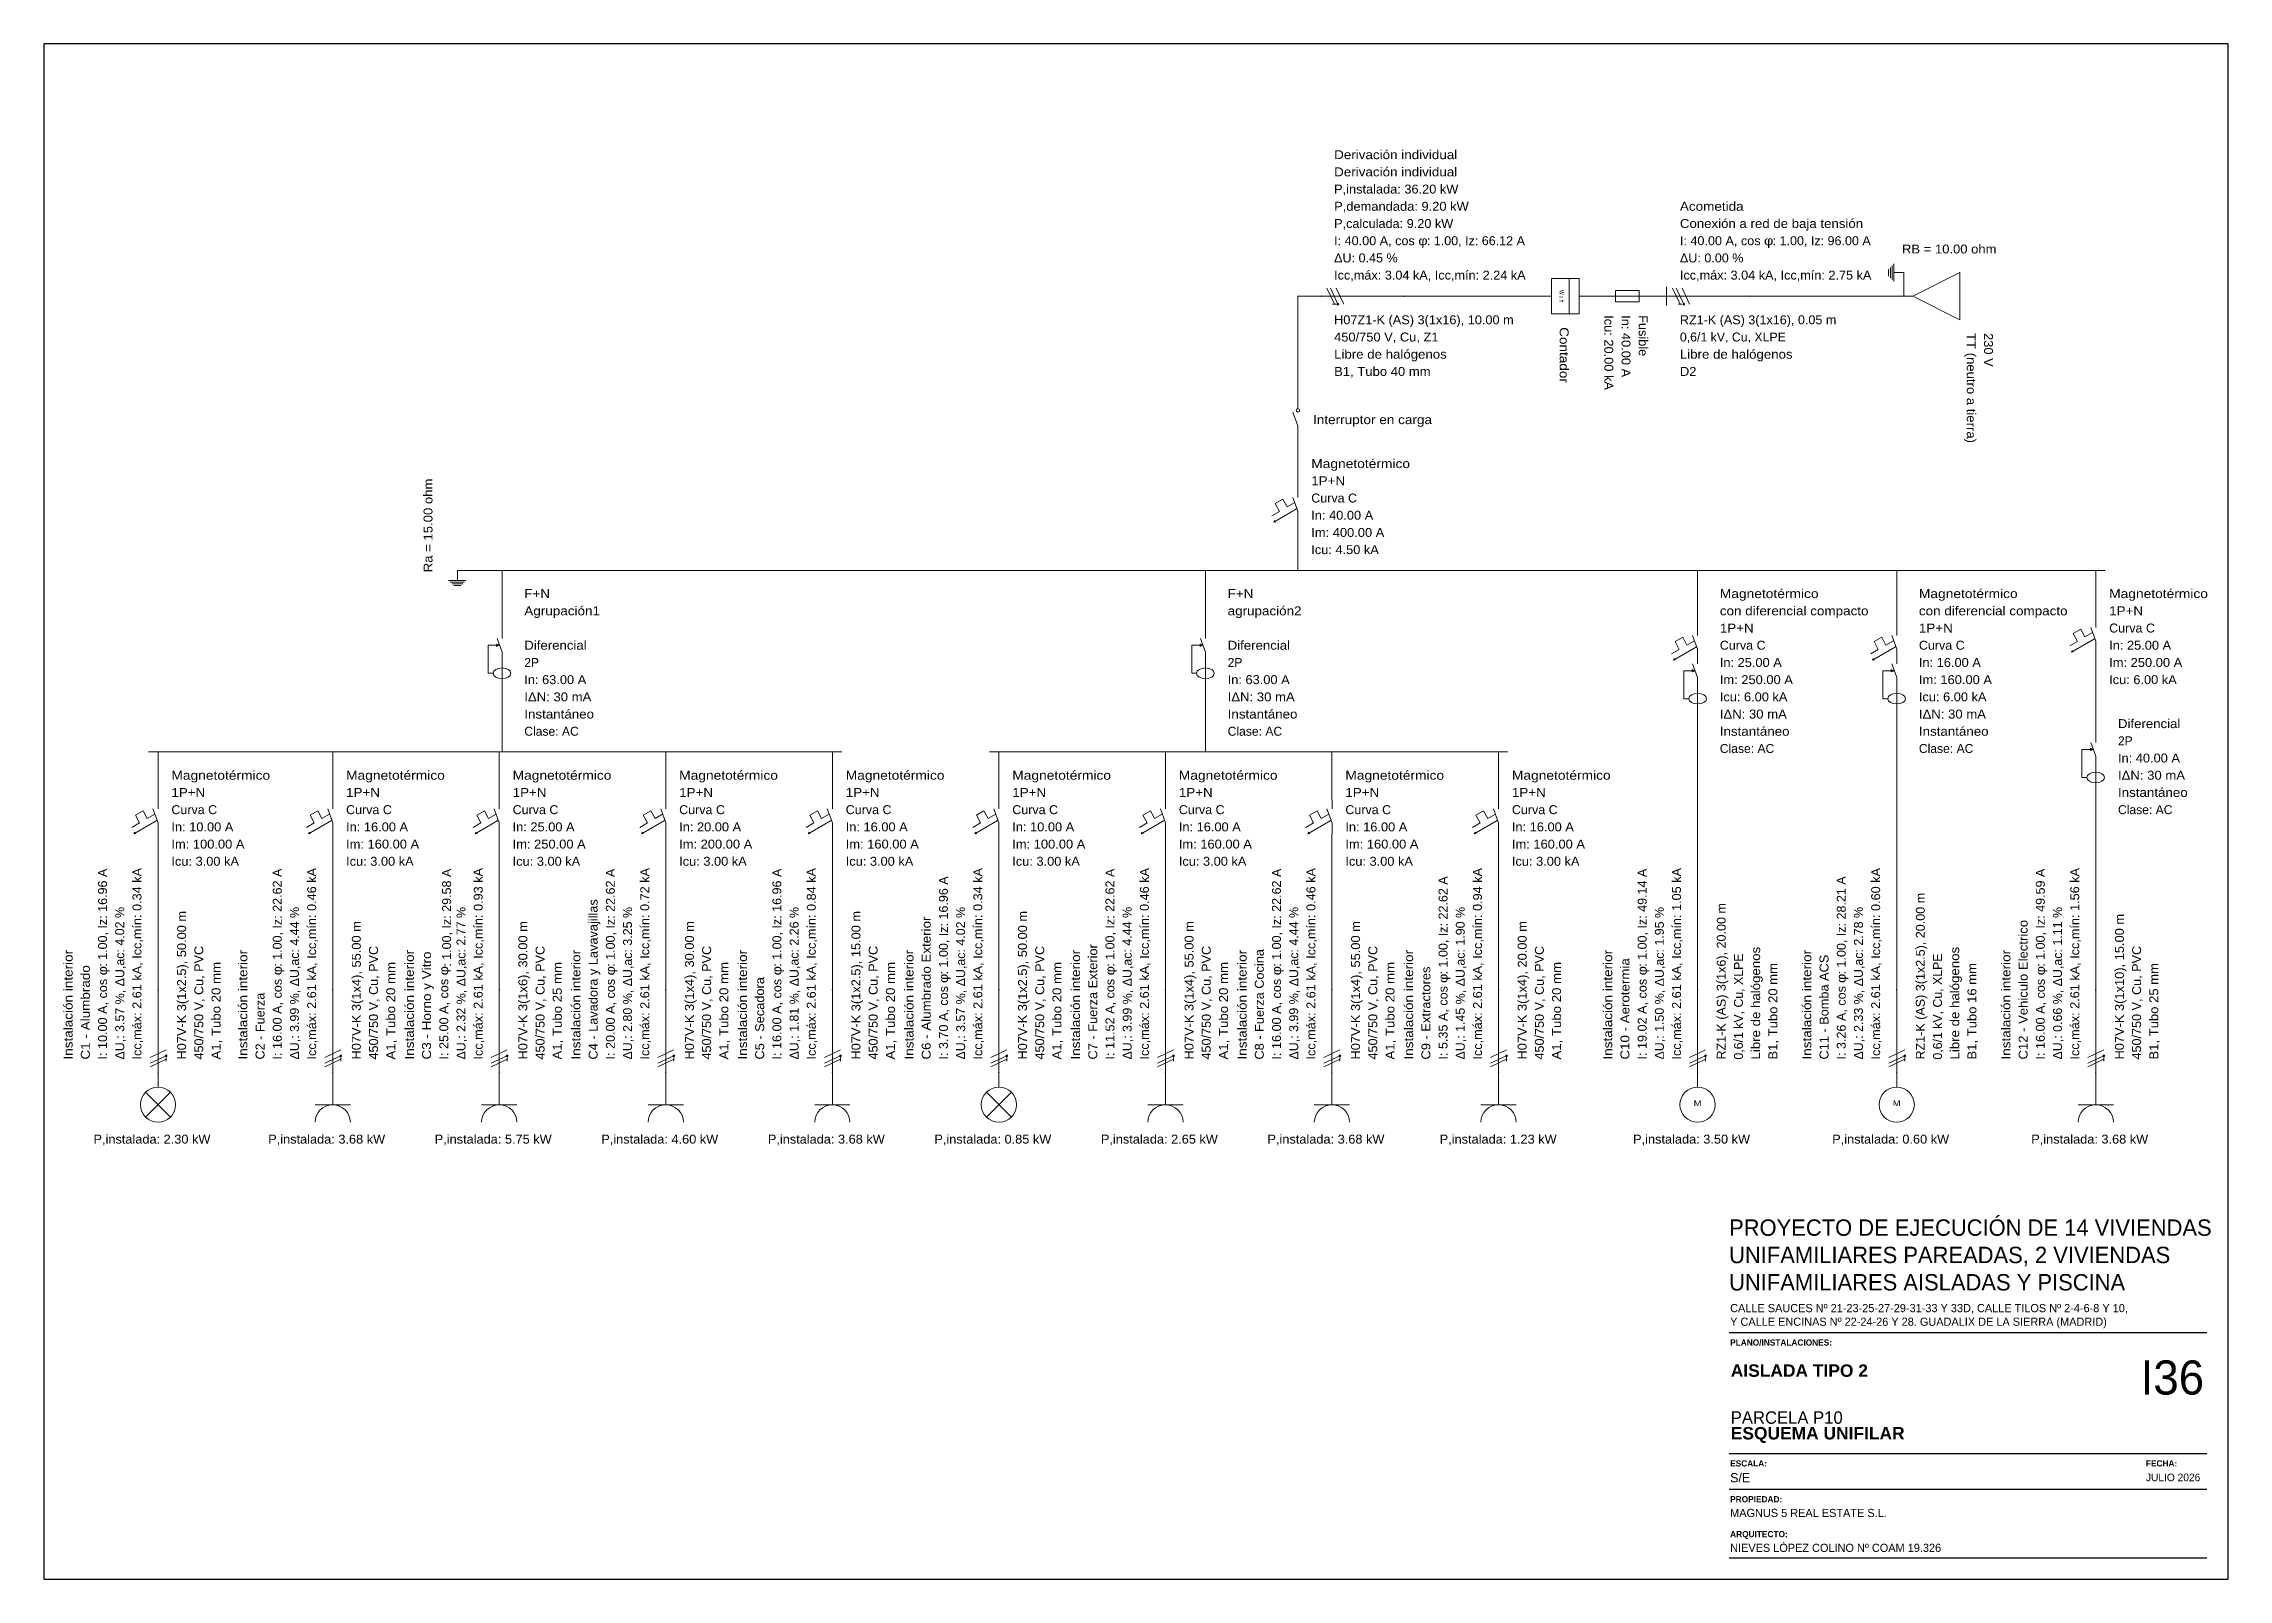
# Model space of a CAD drawing. Header units: millimetres. Extents: x 441156 to 441876, y 4514765 to 4515211.
# Drawn here: x 441397.92 to 441428.56, y 4514917.17 to 4514938.7 of the extents above; entities that cross this region are included whole.
import ezdxf
from ezdxf.enums import TextEntityAlignment as Align

# ---------------------------------------------------------------- set-up
doc = ezdxf.new("R2010")
doc.units = ezdxf.units.MM
doc.layers.add('01_cartela', color=6, linetype='Continuous', plot=False)
doc.layers.add('01_texto cartela', color=5, linetype='Continuous')
for name, color, linetype, lineweight in [('DISTRIBUCION', 7, 'Continuous', 0), ('LINEA', 7, 'Continuous', 0), ('RED_DE_TOMA_DE_TIERRA_DE_LAS_MASAS_DE_LA_INSTALACION', 7, 'Continuous', 0), ('SUMINISTRO', 7, 'Continuous', 0), ('TEXTOS', 2, 'Continuous', 30)]:
    doc.layers.add(name, color=color, linetype=linetype, lineweight=lineweight)
doc.styles.add('Century Gothic', font='', dxfattribs={"height": 2})
doc.styles.add('Century Gothic_3', font='', dxfattribs={"height": 4.5})
doc.styles.add('Century Gothic_5', font='', dxfattribs={"height": 2.5})
doc.styles.add('Century Gothic_6', font='', dxfattribs={"height": 11})
doc.styles.add('CYPETXT_romans', font='arial.ttf', dxfattribs={"height": 0.2})
doc.styles.add('NIEVES3', font='swisseb.ttf')
doc.styles.get('Century Gothic').set_extended_font_data('Century Gothic')
doc.styles.get('Century Gothic_3').set_extended_font_data('Century Gothic')
doc.styles.get('Century Gothic_5').set_extended_font_data('Century Gothic')
doc.styles.get('Century Gothic_6').set_extended_font_data('Century Gothic')

msp = doc.modelspace()

# ---------------------------------------------------------------- texts
at = {"layer": '01_texto cartela', "color": 5}
for s, insert, char_height, width, attachment_point, style in [('\\PPROYECTO DE EJECUCIÓN DE 14 VIVIENDAS UNIFAMILIARES PAREADAS, 2 VIVIENDAS UNIFAMILIARES AISLADAS Y PISCINA', (441421.55890221, 4514922.59938303), 0.23, 6.8221698289, 1, 'Century Gothic_3'), ('CALLE SAUCES Nº 21-23-25-27-29-31-33 Y 33D, CALLE TILOS Nº 2-4-6-8 Y 10, \\PY CALLE ENCINAS Nº 22-24-26 Y 28. GUADALIX DE LA SIERRA (MADRID)', (441421.5736961, 4514921.02928341), 0.114550418, 9.2468106263, 1, 'Century Gothic'), ('{\\fCentury Gothic|b1|i0|c0|p34;PLANO/INSTALACIONES: }', (441421.5736961, 4514920.53231448), 0.0870135776, 2.1171461181, 1, 'Century Gothic'), ('\\pt2.3273;\\PPARCELA P10', (441421.58257243, 4514919.34712375), 0.1745530179, 7.0090801689, 7, 'Century Gothic_5'), ('\\pt2.3273;ESQUEMA UNIFILAR', (441421.58257243, 4514919.0799515), 0.1745530179, 7.0090801689, 7, 'NIEVES3'), ('{\\fCentury Gothic|b1|i0|c0|p34;ESCALA: }', (441421.5736961, 4514918.83793511), 0.0870135776, 2.1171461181, 1, 'Century Gothic'), ('{\\fCentury Gothic|b1|i0|c0|p34;FECHA: }', (441427.40456352, 4514918.83793511), 0.0870135776, 2.1171461181, 1, 'Century Gothic'), ('S/E', (441421.5736961, 4514918.65930267), 0.130914763, 2.1171461181, 1, 'Century Gothic'), ('JULIO 2026', (441427.40456352, 4514918.65107596), 0.106913723, 3.5043768434, 1, 'Century Gothic'), ('{\\fCentury Gothic|b1|i0|c0|p34;PROPIEDAD:}', (441421.5736961, 4514918.33525004), 0.0870135776, 0.8370923696, 1, 'Century Gothic'), ('MAGNUS 5 REAL ESTATE S.L.', (441421.5736961, 4514918.15661761), 0.114550418, 4.882308024, 1, 'Century Gothic'), ('{\\fCentury Gothic|b1|i0|c0|p34;ARQUITECTO:}', (441421.5736961, 4514917.84616477), 0.0870135776, 0.8370923696, 1, 'Century Gothic'), ('NIEVES LÓPEZ COLINO Nº COAM 19.326', (441421.5736961, 4514917.66753233), 0.114550418, 3.6515309653, 1, 'Century Gothic')]:
    msp.add_mtext(s, dxfattribs=dict(at, insert=insert, char_height=char_height, width=width, attachment_point=attachment_point, style=style))
at = {"layer": '01_texto cartela', "color": 1}
for s, insert, char_height, width, attachment_point, style in [('I36', (441428.22064813, 4514920.23805102), 0.478574677, 1.0498533469, 3, 'Century Gothic_6'), ('\\pt2.3273;AISLADA TIPO 2 ', (441421.58257243, 4514920.0059354), 0.1745530179, 7.0090801689, 7, 'NIEVES3')]:
    msp.add_mtext(s, dxfattribs=dict(at, insert=insert, char_height=char_height, width=width, attachment_point=attachment_point, style=style))
at = {"layer": 'LINEA', "style": 'CYPETXT_romans', "width": 0.722637}
msp.add_text('W x h', height=0.066, rotation=270, dxfattribs=at).set_placement((441419.17769355, 4514935.24813802), (441419.17769355, 4514935.07785802), align=Align.FIT)
at = {"layer": 'LINEA', "style": 'CYPETXT_romans', "width": 1.160082}
for p, p2 in [((441421.06173151, 4514923.80407326), (441421.17310651, 4514923.80407326)), ((441423.85378789, 4514923.80407326), (441423.96516289, 4514923.80407326))]:
    msp.add_text('M', height=0.0825, dxfattribs=at).set_placement(p, p2, align=Align.FIT)
at = {"layer": 'TEXTOS', "style": 'CYPETXT_romans'}
for s, width, p, p2 in [('Derivación individual', 1.074718, (441416.01957293, 4514937.08458486), (441417.74629793, 4514937.08458486)), ('Derivación individual', 1.074718, (441416.01957293, 4514936.84327236), (441417.74629793, 4514936.84327236)), ('P,instalada: 36.20 kW', 1.022085, (441416.01957293, 4514936.60195986), (441417.76131293, 4514936.60195986)), ('P,demandada: 9.20 kW', 1.031324, (441416.01957293, 4514936.36064736), (441417.90770918, 4514936.36064736)), ('Acometida', 1.079401, (441420.86894355, 4514936.36064736), (441421.76233605, 4514936.36064736)), ('P,calculada: 9.20 kW', 1.015084, (441416.01957293, 4514936.11933486), (441417.68999168, 4514936.11933486)), ('Conexión a red de baja tensión', 1.059514, (441420.86894355, 4514936.11933486), (441423.43838543, 4514936.11933486)), ('I: 40.00 A, cos ', 1.010276, (441416.01957293, 4514935.87802236), (441417.2001273, 4514935.87802236)), ('φ', 1.15657, (441417.19932293, 4514935.87802236), (441417.33070418, 4514935.87802236)), (': 1.00, Iz: 66.12 A', 1.001702, (441417.31997918, 4514935.87802236), (441418.69572855, 4514935.87802236)), ('I: 40.00 A, cos ', 1.010276, (441420.86894355, 4514935.87802236), (441422.04949793, 4514935.87802236)), ('φ', 1.15657, (441422.04869355, 4514935.87802236), (441422.1800748, 4514935.87802236)), (': 1.00, Iz: 96.00 A', 1.001702, (441422.1693498, 4514935.87802236), (441423.54509918, 4514935.87802236)), ('RB = 10.00 ohm', 1.042666, (441423.98375168, 4514935.76174177), (441425.30882543, 4514935.76174177)), ('ΔU: 0.45 %', 1.005921, (441416.01957293, 4514935.63670986), (441416.91108855, 4514935.63670986)), ('ΔU: 0.00 %', 1.005921, (441420.86894355, 4514935.63670986), (441421.76045918, 4514935.63670986)), ('Icc,máx: 3.04 kA, Icc,mín: 2.24 kA', 1.014104, (441416.01957293, 4514935.39539736), (441418.70538105, 4514935.39539736)), ('Icc,máx: 3.04 kA, Icc,mín: 2.75 kA', 1.014104, (441420.86894355, 4514935.39539736), (441423.55475168, 4514935.39539736)), ('450/750 V, Cu, Z1', 1.029635, (441416.01957293, 4514934.52758619), (441417.48353543, 4514934.52758619)), ('H07Z1-K (AS) 3(1x16), 10.00 m', 1.0185, (441416.01957293, 4514934.76889869), (441418.53833918, 4514934.76889869)), ('0,6/1 kV, Cu, XLPE', 0.984862, (441420.86894355, 4514934.52758619), (441422.35542855, 4514934.52758619)), ('RZ1-K (AS) 3(1x16), 0.05 m', 1.006117, (441420.86894355, 4514934.76889869), (441423.06301043, 4514934.76889869)), ('Libre de halógenos', 1.060439, (441416.01957293, 4514934.28627369), (441417.59990168, 4514934.28627369)), ('Libre de halógenos', 1.060439, (441420.86894355, 4514934.28627369), (441422.4492723, 4514934.28627369)), ('B1, Tubo 40 mm', 1.044985, (441416.01957293, 4514934.04496119), (441417.3727998, 4514934.04496119)), ('D2', 1.039259, (441420.86894355, 4514934.04496119), (441421.10167605, 4514934.04496119)), ('Interruptor en carga', 1.084463, (441415.72382762, 4514933.36887576), (441417.3923695, 4514933.36887576)), ('Magnetotérmico', 1.102767, (441415.69907762, 4514932.75218826), (441417.08421137, 4514932.75218826)), ('1P+N', 1.071674, (441415.69907762, 4514932.51087576), (441416.173927, 4514932.51087576)), ('Curva C', 0.99908, (441415.69907762, 4514932.26956326), (441416.34096887, 4514932.26956326)), ('In: 40.00 A', 1.025234, (441415.69907762, 4514932.02825076), (441416.56807075, 4514932.02825076)), ('Im: 400.00 A', 1.031443, (441415.69907762, 4514931.78693826), (441416.72385137, 4514931.78693826)), ('Icu: 4.50 kA', 1.024274, (441415.69907762, 4514931.54562576), (441416.6468995, 4514931.54562576)), ('F+N', 1.073057, (441404.6623992, 4514930.92893826), (441405.0227592, 4514930.92893826)), ('F+N', 1.073057, (441414.52696919, 4514930.92893826), (441414.88732919, 4514930.92893826)), ('Magnetotérmico', 1.102767, (441421.42885651, 4514930.92893826), (441422.81399026, 4514930.92893826)), ('Magnetotérmico', 1.102767, (441424.22091289, 4514930.92893826), (441425.60604664, 4514930.92893826)), ('Magnetotérmico', 1.102767, (441426.88921928, 4514930.92893826), (441428.27435303, 4514930.92893826)), ('Agrupación1', 1.079917, (441404.6623992, 4514930.68762576), (441405.72471045, 4514930.68762576)), ('agrupación2', 1.074413, (441414.52696919, 4514930.68762576), (441415.56300419, 4514930.68762576)), ('con diferencial compacto', 1.076071, (441421.42885651, 4514930.68762576), (441423.51406463, 4514930.68762576)), ('con diferencial compacto', 1.076071, (441424.22091289, 4514930.68762576), (441426.30612102, 4514930.68762576)), ('1P+N', 1.071674, (441426.88921928, 4514930.68762576), (441427.36406865, 4514930.68762576)), ('1P+N', 1.071674, (441421.42885651, 4514930.44631326), (441421.90370588, 4514930.44631326)), ('1P+N', 1.071674, (441424.22091289, 4514930.44631326), (441424.69576227, 4514930.44631326)), ('Curva C', 0.99908, (441426.88921928, 4514930.44631326), (441427.53111053, 4514930.44631326)), ('2P', 0.963511, (441404.6623992, 4514929.96368826), (441404.86885545, 4514929.96368826)), ('Diferencial', 1.056834, (441404.6623992, 4514930.20500076), (441405.53702295, 4514930.20500076)), ('2P', 0.963511, (441414.52696919, 4514929.96368826), (441414.73342544, 4514929.96368826)), ('Diferencial', 1.056834, (441414.52696919, 4514930.20500076), (441415.40159294, 4514930.20500076)), ('Curva C', 0.99908, (441421.42885651, 4514930.20500076), (441422.07074776, 4514930.20500076)), ('In: 25.00 A', 1.025234, (441421.42885651, 4514929.96368826), (441422.29784963, 4514929.96368826)), ('Curva C', 0.99908, (441424.22091289, 4514930.20500076), (441424.86280414, 4514930.20500076)), ('In: 16.00 A', 1.025234, (441424.22091289, 4514929.96368826), (441425.08990602, 4514929.96368826)), ('In: 25.00 A', 1.025234, (441426.88921928, 4514930.20500076), (441427.7582124, 4514930.20500076)), ('Im: 250.00 A', 1.031443, (441426.88921928, 4514929.96368826), (441427.91399303, 4514929.96368826)), ('In: 63.00 A', 1.025234, (441404.6623992, 4514929.72237576), (441405.53139233, 4514929.72237576)), ('In: 63.00 A', 1.025234, (441414.52696919, 4514929.72237576), (441415.39596231, 4514929.72237576)), ('Im: 250.00 A', 1.031443, (441421.42885651, 4514929.72237576), (441422.45363026, 4514929.72237576)), ('Im: 160.00 A', 1.031443, (441424.22091289, 4514929.72237576), (441425.24568664, 4514929.72237576)), ('Icu: 6.00 kA', 1.024274, (441426.88921928, 4514929.72237576), (441427.83704115, 4514929.72237576)), ('IΔN: 30 mA', 1.049335, (441404.6623992, 4514929.48106326), (441405.60271358, 4514929.48106326)), ('IΔN: 30 mA', 1.049335, (441414.52696919, 4514929.48106326), (441415.46728356, 4514929.48106326)), ('Icu: 6.00 kA', 1.024274, (441421.42885651, 4514929.48106326), (441422.37667838, 4514929.48106326)), ('Icu: 6.00 kA', 1.024274, (441424.22091289, 4514929.48106326), (441425.16873477, 4514929.48106326)), ('Clase: AC', 0.968685, (441404.6623992, 4514928.99843826), (441405.42628733, 4514928.99843826)), ('Instantáneo', 1.067981, (441404.6623992, 4514929.23975076), (441405.64025108, 4514929.23975076)), ('Clase: AC', 0.968685, (441414.52696919, 4514928.99843826), (441415.29085731, 4514928.99843826)), ('Instantáneo', 1.067981, (441414.52696919, 4514929.23975076), (441415.50482106, 4514929.23975076)), ('IΔN: 30 mA', 1.049335, (441421.42885651, 4514929.23975076), (441422.36917088, 4514929.23975076)), ('Instantáneo', 1.067981, (441421.42885651, 4514928.99843826), (441422.40670838, 4514928.99843826)), ('IΔN: 30 mA', 1.049335, (441424.22091289, 4514929.23975076), (441425.16122727, 4514929.23975076)), ('Instantáneo', 1.067981, (441424.22091289, 4514928.99843826), (441425.19876477, 4514928.99843826)), ('Diferencial', 1.056834, (441427.01296928, 4514929.10568826), (441427.88759303, 4514929.10568826)), ('Clase: AC', 0.968685, (441421.42885651, 4514928.75712576), (441422.19274463, 4514928.75712576)), ('Clase: AC', 0.968685, (441424.22091289, 4514928.75712576), (441424.98480102, 4514928.75712576)), ('2P', 0.963511, (441427.01296928, 4514928.86437576), (441427.21942553, 4514928.86437576)), ('Magnetotérmico', 1.102767, (441399.71306254, 4514928.38175076), (441401.09819629, 4514928.38175076)), ('Magnetotérmico', 1.102767, (441402.16306254, 4514928.38175076), (441403.54819629, 4514928.38175076)), ('Magnetotérmico', 1.102767, (441404.49877505, 4514928.38175076), (441405.8839088, 4514928.38175076)), ('Magnetotérmico', 1.102767, (441406.83448756, 4514928.38175076), (441408.21962131, 4514928.38175076)), ('Magnetotérmico', 1.102767, (441409.17020008, 4514928.38175076), (441410.55533383, 4514928.38175076)), ('Magnetotérmico', 1.102767, (441411.50591259, 4514928.38175076), (441412.89104634, 4514928.38175076)), ('Magnetotérmico', 1.102767, (441413.8416251, 4514928.38175076), (441415.22675885, 4514928.38175076)), ('Magnetotérmico', 1.102767, (441416.17733761, 4514928.38175076), (441417.56247136, 4514928.38175076)), ('Magnetotérmico', 1.102767, (441418.51305012, 4514928.38175076), (441419.89818387, 4514928.38175076)), ('In: 40.00 A', 1.025234, (441427.01296928, 4514928.62306326), (441427.8819624, 4514928.62306326)), ('IΔN: 30 mA', 1.049335, (441427.01296928, 4514928.38175076), (441427.95328365, 4514928.38175076)), ('1P+N', 1.071674, (441399.71306254, 4514928.14043826), (441400.18791192, 4514928.14043826)), ('1P+N', 1.071674, (441402.16306254, 4514928.14043826), (441402.63791192, 4514928.14043826)), ('1P+N', 1.071674, (441404.49877505, 4514928.14043826), (441404.97362443, 4514928.14043826)), ('1P+N', 1.071674, (441406.83448756, 4514928.14043826), (441407.30933694, 4514928.14043826)), ('1P+N', 1.071674, (441409.17020008, 4514928.14043826), (441409.64504945, 4514928.14043826)), ('1P+N', 1.071674, (441411.50591259, 4514928.14043826), (441411.98076196, 4514928.14043826)), ('1P+N', 1.071674, (441413.8416251, 4514928.14043826), (441414.31647447, 4514928.14043826)), ('1P+N', 1.071674, (441416.17733761, 4514928.14043826), (441416.65218698, 4514928.14043826)), ('1P+N', 1.071674, (441418.51305012, 4514928.14043826), (441418.9878995, 4514928.14043826)), ('Instantáneo', 1.067981, (441427.01296928, 4514928.14043826), (441427.99082115, 4514928.14043826)), ('Curva C', 0.99908, (441399.71306254, 4514927.89912576), (441400.35495379, 4514927.89912576)), ('Curva C', 0.99908, (441402.16306254, 4514927.89912576), (441402.80495379, 4514927.89912576)), ('Curva C', 0.99908, (441404.49877505, 4514927.89912576), (441405.1406663, 4514927.89912576)), ('Curva C', 0.99908, (441406.83448756, 4514927.89912576), (441407.47637881, 4514927.89912576)), ('Curva C', 0.99908, (441409.17020008, 4514927.89912576), (441409.81209133, 4514927.89912576)), ('Curva C', 0.99908, (441411.50591259, 4514927.89912576), (441412.14780384, 4514927.89912576)), ('Curva C', 0.99908, (441413.8416251, 4514927.89912576), (441414.48351635, 4514927.89912576)), ('Curva C', 0.99908, (441416.17733761, 4514927.89912576), (441416.81922886, 4514927.89912576)), ('Curva C', 0.99908, (441418.51305012, 4514927.89912576), (441419.15494137, 4514927.89912576)), ('Clase: AC', 0.968685, (441427.01296928, 4514927.89912576), (441427.7768574, 4514927.89912576)), ('In: 10.00 A', 1.025234, (441399.71306254, 4514927.65781326), (441400.58205567, 4514927.65781326)), ('In: 16.00 A', 1.025234, (441402.16306254, 4514927.65781326), (441403.03205567, 4514927.65781326)), ('In: 25.00 A', 1.025234, (441404.49877505, 4514927.65781326), (441405.36776818, 4514927.65781326)), ('In: 20.00 A', 1.025234, (441406.83448756, 4514927.65781326), (441407.70348069, 4514927.65781326)), ('In: 16.00 A', 1.025234, (441409.17020008, 4514927.65781326), (441410.0391932, 4514927.65781326)), ('In: 10.00 A', 1.025234, (441411.50591259, 4514927.65781326), (441412.37490571, 4514927.65781326)), ('In: 16.00 A', 1.025234, (441413.8416251, 4514927.65781326), (441414.71061822, 4514927.65781326)), ('In: 16.00 A', 1.025234, (441416.17733761, 4514927.65781326), (441417.04633073, 4514927.65781326)), ('In: 16.00 A', 1.025234, (441418.51305012, 4514927.65781326), (441419.38204325, 4514927.65781326)), ('Icu: 3.00 kA', 1.024274, (441399.71306254, 4514927.17518826), (441400.66088442, 4514927.17518826)), ('Im: 100.00 A', 1.031443, (441399.71306254, 4514927.41650076), (441400.73783629, 4514927.41650076)), ('Icu: 3.00 kA', 1.024274, (441402.16306254, 4514927.17518826), (441403.11088442, 4514927.17518826)), ('Im: 160.00 A', 1.031443, (441402.16306254, 4514927.41650076), (441403.18783629, 4514927.41650076)), ('Icu: 3.00 kA', 1.024274, (441404.49877505, 4514927.17518826), (441405.44659693, 4514927.17518826)), ('Im: 250.00 A', 1.031443, (441404.49877505, 4514927.41650076), (441405.5235488, 4514927.41650076)), ('Icu: 3.00 kA', 1.024274, (441406.83448756, 4514927.17518826), (441407.78230944, 4514927.17518826)), ('Im: 200.00 A', 1.031443, (441406.83448756, 4514927.41650076), (441407.85926131, 4514927.41650076)), ('Icu: 3.00 kA', 1.024274, (441409.17020008, 4514927.17518826), (441410.11802195, 4514927.17518826)), ('Im: 160.00 A', 1.031443, (441409.17020008, 4514927.41650076), (441410.19497383, 4514927.41650076)), ('Icu: 3.00 kA', 1.024274, (441411.50591259, 4514927.17518826), (441412.45373446, 4514927.17518826)), ('Im: 100.00 A', 1.031443, (441411.50591259, 4514927.41650076), (441412.53068634, 4514927.41650076)), ('Icu: 3.00 kA', 1.024274, (441413.8416251, 4514927.17518826), (441414.78944697, 4514927.17518826)), ('Im: 160.00 A', 1.031443, (441413.8416251, 4514927.41650076), (441414.86639885, 4514927.41650076)), ('Icu: 3.00 kA', 1.024274, (441416.17733761, 4514927.17518826), (441417.12515948, 4514927.17518826)), ('Im: 160.00 A', 1.031443, (441416.17733761, 4514927.41650076), (441417.20211136, 4514927.41650076)), ('Icu: 3.00 kA', 1.024274, (441418.51305012, 4514927.17518826), (441419.460872, 4514927.17518826)), ('Im: 160.00 A', 1.031443, (441418.51305012, 4514927.41650076), (441419.53782387, 4514927.41650076)), ('P,instalada: 2.30 kW', 1.020982, (441398.62045317, 4514923.27875451), (441400.26084192, 4514923.27875451)), ('P,instalada: 3.68 kW', 1.020982, (441401.07045317, 4514923.27875451), (441402.71084192, 4514923.27875451)), ('P,instalada: 5.75 kW', 1.020982, (441403.40616568, 4514923.27875451), (441405.04655443, 4514923.27875451)), ('P,instalada: 4.60 kW', 1.020982, (441405.74187819, 4514923.27875451), (441407.38226694, 4514923.27875451)), ('P,instalada: 3.68 kW', 1.020982, (441408.0775907, 4514923.27875451), (441409.71797945, 4514923.27875451)), ('P,instalada: 0.85 kW', 1.020982, (441410.41330321, 4514923.27875451), (441412.05369196, 4514923.27875451)), ('P,instalada: 2.65 kW', 1.020982, (441412.74901572, 4514923.27875451), (441414.38940447, 4514923.27875451)), ('P,instalada: 3.68 kW', 1.020982, (441415.08472823, 4514923.27875451), (441416.72511698, 4514923.27875451)), ('P,instalada: 1.23 kW', 1.020982, (441417.50029844, 4514923.27875451), (441419.14068719, 4514923.27875451)), ('P,instalada: 3.50 kW', 1.020982, (441420.21249713, 4514923.27875451), (441421.85288588, 4514923.27875451)), ('P,instalada: 0.60 kW', 1.020982, (441423.00455352, 4514923.27875451), (441424.64494227, 4514923.27875451)), ('P,instalada: 3.68 kW', 1.020982, (441425.7966099, 4514923.27875451), (441427.43699865, 4514923.27875451))]:
    msp.add_text(s, height=0.1254, dxfattribs=dict(at, width=width)).set_placement(p, p2, align=Align.FIT)
for s, rotation, width, p, p2 in [('Contador', 270, 1.079827, (441419.18346855, 4514934.72781052), (441419.18346855, 4514933.94703052)), ('Icu: 20.00 kA', 270, 1.025797, (441419.8094373, 4514934.89693552), (441419.8094373, 4514933.8477624)), ('In: 40.00 A', 270, 1.025234, (441420.0507498, 4514934.89693552), (441420.0507498, 4514934.0279424)), ('Fusible', 270, 1.020316, (441420.2920623, 4514934.89693552), (441420.2920623, 4514934.3207349)), ('TT (neutro a tierra)', 270, 1.048251, (441424.89281918, 4514934.64531052), (441424.89281918, 4514933.10439615)), ('230 V', 270, 1.029033, (441425.13413168, 4514934.64531052), (441425.13413168, 4514934.1742149)), ('Ra = 15.00 ohm', 90, 1.049846, (441403.37478045, 4514931.29131951), (441403.37478045, 4514932.60513201)), (': 1.00, Iz: 16.96 A', 90, 1.001702, (441398.8103507, 4514925.75829201), (441398.8103507, 4514927.13404139)), ('Icc,máx: 2.61 kA, Icc,mín: 0.34 kA', 90, 1.014104, (441399.2929757, 4514924.45788576), (441399.2929757, 4514927.14369389)), (': 1.00, Iz: 22.62 A', 90, 1.001702, (441401.2603507, 4514925.75829201), (441401.2603507, 4514927.13404139)), ('Icc,máx: 2.61 kA, Icc,mín: 0.46 kA', 90, 1.014104, (441401.7429757, 4514924.45788576), (441401.7429757, 4514927.14369389)), (': 1.00, Iz: 29.58 A', 90, 1.001702, (441403.63593736, 4514925.75829201), (441403.63593736, 4514927.13404139)), ('Icc,máx: 2.61 kA, Icc,mín: 0.93 kA', 90, 1.014104, (441404.07868821, 4514924.45788576), (441404.07868821, 4514927.14369389)), (': 1.00, Iz: 22.62 A', 90, 1.001702, (441405.93177573, 4514925.75829201), (441405.93177573, 4514927.13404139)), ('Icc,máx: 2.61 kA, Icc,mín: 0.72 kA', 90, 1.014104, (441406.41440073, 4514924.45788576), (441406.41440073, 4514927.14369389)), (': 1.00, Iz: 16.96 A', 90, 1.001702, (441408.26748824, 4514925.75829201), (441408.26748824, 4514927.13404139)), ('Icc,máx: 2.61 kA, Icc,mín: 0.84 kA', 90, 1.014104, (441408.75011324, 4514924.45788576), (441408.75011324, 4514927.14369389)), (': 1.00, Iz: 16.96 A', 90, 1.001702, (441410.60320075, 4514925.65104201), (441410.60320075, 4514927.02679139)), ('Icc,máx: 2.61 kA, Icc,mín: 0.34 kA', 90, 1.014104, (441411.08582575, 4514924.45788576), (441411.08582575, 4514927.14369389)), (': 1.00, Iz: 22.62 A', 90, 1.001702, (441412.93891326, 4514925.75829201), (441412.93891326, 4514927.13404139)), ('Icc,máx: 2.61 kA, Icc,mín: 0.46 kA', 90, 1.014104, (441413.42153826, 4514924.45788576), (441413.42153826, 4514927.14369389)), (': 1.00, Iz: 22.62 A', 90, 1.001702, (441415.27462577, 4514925.75829201), (441415.27462577, 4514927.13404139)), ('Icc,máx: 2.61 kA, Icc,mín: 0.46 kA', 90, 1.014104, (441415.75725077, 4514924.45788576), (441415.75725077, 4514927.14369389)), (': 1.00, Iz: 22.62 A', 90, 1.001702, (441417.61033828, 4514925.65104201), (441417.61033828, 4514927.02679139)), ('Icc,máx: 2.61 kA, Icc,mín: 0.94 kA', 90, 1.014104, (441418.09296328, 4514924.45788576), (441418.09296328, 4514927.14369389)), (': 1.00, Iz: 49.14 A', 90, 1.001702, (441420.40239467, 4514925.75829201), (441420.40239467, 4514927.13404139)), ('Icc,máx: 2.61 kA, Icc,mín: 1.05 kA', 90, 1.014104, (441420.88501967, 4514924.45788576), (441420.88501967, 4514927.14369389)), (': 1.00, Iz: 28.21 A', 90, 1.001702, (441423.19445105, 4514925.65104201), (441423.19445105, 4514927.02679139)), ('Icc,máx: 2.61 kA, Icc,mín: 0.60 kA', 90, 1.014104, (441423.67707605, 4514924.45788576), (441423.67707605, 4514927.14369389)), (': 1.00, Iz: 49.59 A', 90, 1.001702, (441425.98650744, 4514925.75829201), (441425.98650744, 4514927.13404139)), ('Icc,máx: 2.61 kA, Icc,mín: 1.56 kA', 90, 1.014104, (441426.46913244, 4514924.45788576), (441426.46913244, 4514927.14369389)), ('C4 - Lavadora y Lavavajillas', 90, 1.021738, (441405.69046323, 4514924.45788576), (441405.69046323, 4514926.70638201)), ('RZ1-K (AS) 3(1x2.5), 20.00 m', 90, 1.004246, (441424.30357473, 4514924.45788576), (441424.30357473, 4514926.79459514)), ('ΔU,: 3.57 %, ΔU,ac: 4.02 %', 90, 0.994143, (441399.0516632, 4514924.45788576), (441399.0516632, 4514926.59752326)), ('H07V-K 3(1x2.5), 50.00 m', 90, 1.023722, (441399.91947438, 4514924.45788576), (441399.91947438, 4514926.54121701)), ('ΔU,: 3.99 %, ΔU,ac: 4.44 %', 90, 0.994143, (441401.5016632, 4514924.45788576), (441401.5016632, 4514926.59752326)), ('H07V-K 3(1x4), 55.00 m', 90, 1.027387, (441402.36947438, 4514924.45788576), (441402.36947438, 4514926.39857451)), ('ΔU,: 2.32 %, ΔU,ac: 2.77 %', 90, 0.994143, (441403.83737572, 4514924.45788576), (441403.83737572, 4514926.59752326)), ('H07V-K 3(1x6), 30.00 m', 90, 1.027387, (441404.70518689, 4514924.45788576), (441404.70518689, 4514926.39857451)), ('ΔU,: 2.80 %, ΔU,ac: 3.25 %', 90, 0.994143, (441406.17308823, 4514924.45788576), (441406.17308823, 4514926.59752326)), ('H07V-K 3(1x4), 30.00 m', 90, 1.027387, (441407.0408994, 4514924.45788576), (441407.0408994, 4514926.39857451)), ('ΔU,: 1.81 %, ΔU,ac: 2.26 %', 90, 0.994143, (441408.50880074, 4514924.45788576), (441408.50880074, 4514926.59752326)), ('H07V-K 3(1x2.5), 15.00 m', 90, 1.023722, (441409.37661191, 4514924.45788576), (441409.37661191, 4514926.54121701)), ('C6 - Alumbrado Exterior', 90, 1.065416, (441410.36188825, 4514924.45788576), (441410.36188825, 4514926.46238826)), ('ΔU,: 3.57 %, ΔU,ac: 4.02 %', 90, 0.994143, (441410.84451325, 4514924.45788576), (441410.84451325, 4514926.59752326)), ('H07V-K 3(1x2.5), 50.00 m', 90, 1.023722, (441411.71232443, 4514924.45788576), (441411.71232443, 4514926.54121701)), ('ΔU,: 3.99 %, ΔU,ac: 4.44 %', 90, 0.994143, (441413.18022576, 4514924.45788576), (441413.18022576, 4514926.59752326)), ('H07V-K 3(1x4), 55.00 m', 90, 1.027387, (441414.04803694, 4514924.45788576), (441414.04803694, 4514926.39857451)), ('ΔU,: 3.99 %, ΔU,ac: 4.44 %', 90, 0.994143, (441415.51593827, 4514924.45788576), (441415.51593827, 4514926.59752326)), ('H07V-K 3(1x4), 55.00 m', 90, 1.027387, (441416.38374945, 4514924.45788576), (441416.38374945, 4514926.39857451)), ('ΔU,: 1.45 %, ΔU,ac: 1.90 %', 90, 0.994143, (441417.85165078, 4514924.45788576), (441417.85165078, 4514926.59752326)), ('H07V-K 3(1x4), 20.00 m', 90, 1.027387, (441418.71946196, 4514924.45788576), (441418.71946196, 4514926.39857451)), ('ΔU,: 1.50 %, ΔU,ac: 1.95 %', 90, 0.994143, (441420.64370717, 4514924.45788576), (441420.64370717, 4514926.59752326)), ('RZ1-K (AS) 3(1x6), 20.00 m', 90, 1.006117, (441421.51151834, 4514924.45788576), (441421.51151834, 4514926.65195264)), ('ΔU,: 2.33 %, ΔU,ac: 2.78 %', 90, 0.994143, (441423.43576355, 4514924.45788576), (441423.43576355, 4514926.59752326)), ('C12 - Vehiculo Electrico', 90, 1.047141, (441425.74519494, 4514924.45788576), (441425.74519494, 4514926.41546639)), ('ΔU,: 0.66 %, ΔU,ac: 1.11 %', 90, 0.994143, (441426.22781994, 4514924.45788576), (441426.22781994, 4514926.59752326)), ('H07V-K 3(1x10), 15.00 m', 90, 1.028019, (441427.09563111, 4514924.45788576), (441427.09563111, 4514926.49992576)), ('C7 - Fuerza Exterior', 90, 1.024306, (441412.69760076, 4514924.45788576), (441412.69760076, 4514926.07575201)), ('Instalación interior', 90, 1.079428, (441398.3277257, 4514924.45788576), (441398.3277257, 4514925.99504639)), ('C1 - Alumbrado', 90, 1.078577, (441398.5690382, 4514924.45788576), (441398.5690382, 4514925.78108264)), ('φ', 90, 1.15657, (441398.8103507, 4514925.63763576), (441398.8103507, 4514925.76901701)), ('450/750 V, Cu, PVC', 90, 1.010062, (441400.16078688, 4514924.45788576), (441400.16078688, 4514926.05135264)), ('A1, Tubo 20 mm', 90, 1.056579, (441400.40209938, 4514924.45788576), (441400.40209938, 4514925.82612764)), ('Instalación interior', 90, 1.079428, (441400.7777257, 4514924.45788576), (441400.7777257, 4514925.99504639)), ('φ', 90, 1.15657, (441401.2603507, 4514925.63763576), (441401.2603507, 4514925.76901701)), ('450/750 V, Cu, PVC', 90, 1.010062, (441402.61078688, 4514924.45788576), (441402.61078688, 4514926.05135264)), ('A1, Tubo 20 mm', 90, 1.056579, (441402.85209938, 4514924.45788576), (441402.85209938, 4514925.82612764)), ('Instalación interior', 90, 1.079428, (441403.11343821, 4514924.45788576), (441403.11343821, 4514925.99504639)), ('C3 - Horno y Vitro', 90, 1.080421, (441403.35475072, 4514924.45788576), (441403.35475072, 4514925.97252389)), ('φ', 90, 1.15657, (441403.59606321, 4514925.63763576), (441403.59606321, 4514925.76901701)), ('450/750 V, Cu, PVC', 90, 1.010062, (441404.94649939, 4514924.45788576), (441404.94649939, 4514926.05135264)), ('A1, Tubo 25 mm', 90, 1.056579, (441405.18781189, 4514924.45788576), (441405.18781189, 4514925.82612764)), ('Instalación interior', 90, 1.079428, (441405.44915073, 4514924.45788576), (441405.44915073, 4514925.99504639)), ('φ', 90, 1.15657, (441405.93177573, 4514925.63763576), (441405.93177573, 4514925.76901701)), ('450/750 V, Cu, PVC', 90, 1.010062, (441407.2822119, 4514924.45788576), (441407.2822119, 4514926.05135264)), ('A1, Tubo 20 mm', 90, 1.056579, (441407.5235244, 4514924.45788576), (441407.5235244, 4514925.82612764)), ('Instalación interior', 90, 1.079428, (441407.78486324, 4514924.45788576), (441407.78486324, 4514925.99504639)), ('φ', 90, 1.15657, (441408.26748824, 4514925.63763576), (441408.26748824, 4514925.76901701)), ('450/750 V, Cu, PVC', 90, 1.010062, (441409.61792441, 4514924.45788576), (441409.61792441, 4514926.05135264)), ('A1, Tubo 20 mm', 90, 1.056579, (441409.85923691, 4514924.45788576), (441409.85923691, 4514925.82612764)), ('Instalación interior', 90, 1.079428, (441410.12057575, 4514924.45788576), (441410.12057575, 4514925.99504639)), ('450/750 V, Cu, PVC', 90, 1.010062, (441411.95363693, 4514924.45788576), (441411.95363693, 4514926.05135264)), ('A1, Tubo 20 mm', 90, 1.056579, (441412.19494943, 4514924.45788576), (441412.19494943, 4514925.82612764)), ('Instalación interior', 90, 1.079428, (441412.45628826, 4514924.45788576), (441412.45628826, 4514925.99504639)), ('φ', 90, 1.15657, (441412.93891326, 4514925.63763576), (441412.93891326, 4514925.76901701)), ('450/750 V, Cu, PVC', 90, 1.010062, (441414.28934944, 4514924.45788576), (441414.28934944, 4514926.05135264)), ('A1, Tubo 20 mm', 90, 1.056579, (441414.53066194, 4514924.45788576), (441414.53066194, 4514925.82612764)), ('Instalación interior', 90, 1.079428, (441414.79200077, 4514924.45788576), (441414.79200077, 4514925.99504639)), ('C8 - Fuerza Cocina', 90, 1.019484, (441415.03331327, 4514924.45788576), (441415.03331327, 4514926.00630764)), ('φ', 90, 1.15657, (441415.27462577, 4514925.63763576), (441415.27462577, 4514925.76901701)), ('450/750 V, Cu, PVC', 90, 1.010062, (441416.62506195, 4514924.45788576), (441416.62506195, 4514926.05135264)), ('A1, Tubo 20 mm', 90, 1.056579, (441416.86637445, 4514924.45788576), (441416.86637445, 4514925.82612764)), ('Instalación interior', 90, 1.079428, (441417.12771328, 4514924.45788576), (441417.12771328, 4514925.99504639)), ('C9 - Extractores', 90, 1.030722, (441417.36902578, 4514924.45788576), (441417.36902578, 4514925.76231389)), ('450/750 V, Cu, PVC', 90, 1.010062, (441418.96077446, 4514924.45788576), (441418.96077446, 4514926.05135264)), ('A1, Tubo 20 mm', 90, 1.056579, (441419.20208696, 4514924.45788576), (441419.20208696, 4514925.82612764)), ('Instalación interior', 90, 1.079428, (441419.91976967, 4514924.45788576), (441419.91976967, 4514925.99504639)), ('C10 - Aerotermia', 90, 1.065217, (441420.16108217, 4514924.45788576), (441420.16108217, 4514925.87868014)), ('φ', 90, 1.15657, (441420.40239467, 4514925.63763576), (441420.40239467, 4514925.76901701)), ('0,6/1 kV, Cu, XLPE', 90, 0.984862, (441421.75283084, 4514924.45788576), (441421.75283084, 4514925.94437076)), ('Libre de halógenos', 90, 1.060439, (441421.99414334, 4514924.45788576), (441421.99414334, 4514926.03821451)), ('B1, Tubo 20 mm', 90, 1.044985, (441422.23545584, 4514924.45788576), (441422.23545584, 4514925.81111264)), ('Instalación interior', 90, 1.079428, (441422.71182605, 4514924.45788576), (441422.71182605, 4514925.99504639)), ('C11 - Bomba ACS', 90, 1.019851, (441422.95313855, 4514924.45788576), (441422.95313855, 4514925.92747889)), ('0,6/1 kV, Cu, XLPE', 90, 0.984862, (441424.54488723, 4514924.45788576), (441424.54488723, 4514925.94437076)), ('Libre de halógenos', 90, 1.060439, (441424.78619973, 4514924.45788576), (441424.78619973, 4514926.03821451)), ('B1, Tubo 16 mm', 90, 1.044985, (441425.02751223, 4514924.45788576), (441425.02751223, 4514925.81111264)), ('Instalación interior', 90, 1.079428, (441425.50388244, 4514924.45788576), (441425.50388244, 4514925.99504639)), ('φ', 90, 1.15657, (441425.98650744, 4514925.63763576), (441425.98650744, 4514925.76901701)), ('450/750 V, Cu, PVC', 90, 1.010062, (441427.33694361, 4514924.45788576), (441427.33694361, 4514926.05135264)), ('B1, Tubo 25 mm', 90, 1.044985, (441427.57825611, 4514924.45788576), (441427.57825611, 4514925.81111264)), ('I: 10.00 A, cos ', 90, 1.010276, (441398.8103507, 4514924.45788576), (441398.8103507, 4514925.63844014)), ('I: 16.00 A, cos ', 90, 1.010276, (441401.2603507, 4514924.45788576), (441401.2603507, 4514925.63844014)), ('I: 25.00 A, cos ', 90, 1.010276, (441403.59606321, 4514924.45788576), (441403.59606321, 4514925.63844014)), ('I: 20.00 A, cos ', 90, 1.010276, (441405.93177573, 4514924.45788576), (441405.93177573, 4514925.63844014)), ('C5 - Secadora', 90, 1.023562, (441408.02617574, 4514924.45788576), (441408.02617574, 4514925.61404076)), ('I: 16.00 A, cos ', 90, 1.010276, (441408.26748824, 4514924.45788576), (441408.26748824, 4514925.63844014)), ('I: 3.70 A, cos ', 90, 1.007548, (441410.60320075, 4514924.45788576), (441410.60320075, 4514925.53708889)), ('φ', 90, 1.15657, (441410.60320075, 4514925.53038576), (441410.60320075, 4514925.66176701)), ('I: 11.52 A, cos ', 90, 1.010276, (441412.93891326, 4514924.45788576), (441412.93891326, 4514925.63844014)), ('I: 16.00 A, cos ', 90, 1.010276, (441415.27462577, 4514924.45788576), (441415.27462577, 4514925.63844014)), ('I: 5.35 A, cos ', 90, 1.007548, (441417.61033828, 4514924.45788576), (441417.61033828, 4514925.53708889)), ('φ', 90, 1.15657, (441417.61033828, 4514925.53038576), (441417.61033828, 4514925.66176701)), ('I: 19.02 A, cos ', 90, 1.010276, (441420.40239467, 4514924.45788576), (441420.40239467, 4514925.63844014)), ('I: 3.26 A, cos ', 90, 1.007548, (441423.19445105, 4514924.45788576), (441423.19445105, 4514925.53708889)), ('φ', 90, 1.15657, (441423.19445105, 4514925.53038576), (441423.19445105, 4514925.66176701)), ('I: 16.00 A, cos ', 90, 1.010276, (441425.98650744, 4514924.45788576), (441425.98650744, 4514925.63844014)), ('C2 - Fuerza', 90, 1.012666, (441401.0190382, 4514924.45788576), (441401.0190382, 4514925.39444639))]:
    msp.add_text(s, height=0.1254, rotation=rotation, dxfattribs=dict(at, width=width)).set_placement(p, p2, align=Align.FIT)

# ---------------------------------------------------------------- blocks, each defined once
blk = doc.blocks.new('elccanalizfn01')
at = {"layer": 'LINEA'}
h = blk.add_hatch(color=256, dxfattribs=at)
edge = h.paths.add_edge_path(flags=0)
edge.add_arc((-0.0004, 0.0352), 0.0002, 0, 360)
h = blk.add_hatch(color=256, dxfattribs=at)
edge = h.paths.add_edge_path(flags=0)
edge.add_arc((-0.0004, -0.0352), 0.0002, 0, 360)
h = blk.add_hatch(color=256, dxfattribs=at)
edge = h.paths.add_edge_path(flags=0)
edge.add_arc((0.0064, -0.0208), 0.0008, 0, 360)
for p, q in [((-0.0004, -0.035), (-0.0004, 0.035)), ((-0.0072, -0.0222), (0.0064, -0.0158)), ((-0.0072, -0.0272), (0.0064, -0.0208)), ((-0.0072, -0.0302), (0.0064, -0.0238)), ((0.0064, -0.0253), (0.0064, -0.0223))]:
    blk.add_line(p, q, dxfattribs=at)
for centre, radius in [((-0.0004, 0.0352), 0.0002), ((-0.0004, -0.0352), 0.0002), ((0.0064, -0.0208), 0.0008)]:
    blk.add_circle(centre, radius, dxfattribs=at)
blk = doc.blocks.new('elctomtie')
at = {"layer": 'SUMINISTRO'}
for p, q in [((0, -0.002), (0, 0.0065)), ((-0.0075, -0.002), (0.0075, -0.002)), ((-0.006, -0.0035), (0.006, -0.0035)), ((-0.0045, -0.005), (0.0045, -0.005)), ((-0.003, -0.0065), (0.003, -0.0065))]:
    blk.add_line(p, q, dxfattribs=at)
blk = doc.blocks.new('elcacbttt')
at = {"layer": 'SUMINISTRO'}
for p, q in [((-0.01625, -0.01725), (0.00375, -0.01725)), ((0.00375, -0.03025), (0.00375, -0.00975))]:
    blk.add_line(p, q, dxfattribs=at)
blk.add_lwpolyline([(0.00375, -0.00975), (0.02375, 0.03025), (-0.01625, 0.03025), (0.00375, -0.00975)], close=True, dxfattribs=at)
blk.add_blockref('elctomtie', (-0.01625, -0.02375), dxfattribs=at)
blk = doc.blocks.new('elcfus01')
at = {"layer": 'LINEA'}
blk.add_line((0, 0.01), (0, 0.015), dxfattribs=at)
blk.add_lwpolyline([(-0.00475, -0.01), (0.00475, -0.01), (0.00475, 0.01), (-0.00475, 0.01), (-0.00475, -0.01)], close=True, dxfattribs=at)
blk.add_lwpolyline([(0, -0.015), (0, -0.01), (0, 0.01)], dxfattribs=at)
blk = doc.blocks.new('elccontador')
at = {"layer": 'LINEA'}
for p, q in [((0, 0.01175), (0, 0.01925)), ((0, -0.01925), (0, -0.01175))]:
    blk.add_line(p, q, dxfattribs=at)
for points in [[(-0.015, 0.00325), (0.015, 0.00325), (0.015, 0.01175), (-0.015, 0.01175), (-0.015, 0.00325)], [(-0.015, -0.01175), (0.015, -0.01175), (0.015, 0.00325), (-0.015, 0.00325), (-0.015, -0.01175)]]:
    blk.add_lwpolyline(points, close=True, dxfattribs=at)
blk = doc.blocks.new('elcintcar')
at = {"layer": 'LINEA'}
blk.add_line((0.0014, 0.0083), (0.0014, 0.0158), dxfattribs=at)
blk.add_lwpolyline([(0.0014, -0.0158), (0.0014, -0.0064), (-0.0029, 0.0053)], dxfattribs=at)
blk.add_circle((0.0014, 0.0068), 0.0015, dxfattribs=at)
blk = doc.blocks.new('elcmag01')
at = {"layer": 'LINEA'}
for p, q in [((0.0111, 0.0068), (0.0111, 0.0143)), ((-0.0095, -0.0142), (-0.0078, -0.0141))]:
    blk.add_line(p, q, dxfattribs=at)
for points in [[(0.0084, 0.0024), (0.0019, -0.0014), (-0.0016, 0.0053), (-0.0081, 0.0015), (-0.0046, -0.0051), (-0.0111, -0.0089)], [(0.0111, -0.0143), (0.0111, -0.0049), (0.0068, 0.0068)], [(0.01, -0.0029), (-0.0095, -0.0142), (-0.0086, -0.0128)]]:
    blk.add_lwpolyline(points, dxfattribs=at)
blk = doc.blocks.new('elcdif01')
at = {"layer": 'LINEA'}
blk.add_hatch(color=256, dxfattribs=at).paths.add_polyline_path([(0, 0.0135), (-0.0025, 0.0145), (-0.0025, 0.0125)], flags=0)
for p, q in [((0.0021, 0.0077), (-0.0021, 0.0193)), ((0.0021, 0.0223), (0.0021, 0.0193)), ((0.0021, -0.0223), (0.0021, 0.0077))]:
    blk.add_line(p, q, dxfattribs=at)
blk.add_lwpolyline([(-0.0054, -0.0103), (-0.0096, -0.0103), (-0.0096, 0.0135), (0, 0.0135)], dxfattribs=at)
blk.add_lwpolyline([(0, 0.0135), (-0.0025, 0.0145), (-0.0025, 0.0125)], close=True, dxfattribs=at)
blk.add_ellipse((0.0021, -0.0103), major_axis=(0.0075, 0), ratio=0.6, dxfattribs=at)
blk = doc.blocks.new('elccarga01')
at = {"layer": 'LINEA'}
for p, q in [((0, 0.009), (0, 0.021)), ((-0.0106, -0.0166), (0.0106, 0.0046)), ((0.0106, -0.0166), (-0.0106, 0.0046))]:
    blk.add_line(p, q, dxfattribs=at)
blk.add_circle((0, -0.006), 0.015, dxfattribs=at)
blk = doc.blocks.new('elccarga04')
at = {"layer": 'LINEA'}
for p, q in [((0, -0.006), (0, 0.021)), ((0.015, -0.006), (-0.015, -0.006))]:
    blk.add_line(p, q, dxfattribs=at)
blk.add_arc((0, -0.021), 0.015, 0, 180, dxfattribs=at)
blk = doc.blocks.new('elcmag02')
at = {"layer": 'LINEA'}
for p, q in [((0.0073, 0.0291), (0.0073, 0.0366)), ((-0.0132, 0.0082), (-0.0116, 0.0083))]:
    blk.add_line(p, q, dxfattribs=at)
for points in [[(0.0047, 0.0247), (-0.0018, 0.021), (-0.0053, 0.0276), (-0.0118, 0.0239), (-0.0083, 0.0172), (-0.0148, 0.0135)], [(0.0063, 0.0194), (-0.0132, 0.0082), (-0.0123, 0.0096)], [(0.0073, 0.0081), (0.0073, 0.0174), (0.0031, 0.0291)]]:
    blk.add_lwpolyline(points, dxfattribs=at)
blk.add_blockref('elcdif01', (0.0052, -0.0143), dxfattribs=at)
blk = doc.blocks.new('elccarga06')
at = {"layer": 'LINEA'}
blk.add_line((0, 0.009), (0, 0.021), dxfattribs=at)
blk.add_circle((0, -0.006), 0.015, dxfattribs=at)

# ---------------------------------------------------------------- linework, layer by layer
at = {"layer": '01_cartela', "color": 3}
msp.add_lwpolyline([(441397.9221873, 4514938.70368948), (441397.9221873, 4514917.16866547), (441428.56017536, 4514917.16866547), (441428.56017536, 4514938.70368948)], close=True, dxfattribs=at)
at = {"layer": '01_texto cartela', "color": 5}
for p, q in [((441421.55890221, 4514920.62957194), (441428.26017536, 4514920.62957194)), ((441421.55890221, 4514918.93519257), (441428.26017536, 4514918.93519257)), ((441421.55890221, 4514918.43287313), (441428.26017536, 4514918.43287313)), ((441421.55890221, 4514917.46866547), (441428.26017536, 4514917.46866547))]:
    msp.add_line(p, q, dxfattribs=at)
at = {"layer": 'DISTRIBUCION'}
for p, q in [((441420.68125605, 4514935.29499802), (441420.68125605, 4514935.03099802)), ((441404.2189617, 4514931.31813201), (441426.83353178, 4514931.31813201)), ((441399.39337504, 4514928.77094451), (441409.11451258, 4514928.77094451)), ((441411.18622509, 4514928.77094451), (441418.45736262, 4514928.77094451))]:
    msp.add_line(p, q, dxfattribs=at)
at = {"layer": 'LINEA'}
for p, q in [((441418.94669355, 4514935.16299802), (441417.00008543, 4514935.16299802)), ((441419.58194355, 4514935.16299802), (441419.8840998, 4514935.16299802)), ((441420.68125605, 4514935.16299802), (441420.3790998, 4514935.16299802)), ((441415.51139012, 4514933.14138201), (441415.51139012, 4514933.18982027)), ((441415.51139012, 4514933.14138201), (441415.51139012, 4514932.46491251)), ((441415.51139012, 4514931.31813201), (441415.51139012, 4514931.99460152)), ((441404.3509617, 4514931.31813201), (441404.3509617, 4514930.41272501)), ((441414.21553169, 4514931.31813201), (441414.21553169, 4514930.41272501)), ((441421.11741901, 4514931.31813201), (441421.11741901, 4514930.52722425)), ((441423.90947539, 4514931.31813201), (441423.90947539, 4514930.52722425)), ((441426.70153178, 4514931.31813201), (441426.70153178, 4514930.64166251)), ((441426.70153178, 4514929.49488201), (441426.70153178, 4514930.17135152)), ((441404.3509617, 4514928.77094451), (441404.3509617, 4514929.67635152)), ((441414.21553169, 4514928.77094451), (441414.21553169, 4514929.67635152)), ((441426.70153178, 4514929.49488201), (441426.70153178, 4514928.95144376)), ((441421.11741901, 4514928.52963201), (441421.11741901, 4514929.32053978)), ((441423.90947539, 4514928.52963201), (441423.90947539, 4514929.32053978)), ((441399.52537504, 4514928.77094451), (441399.52537504, 4514928.09447501)), ((441401.97537504, 4514928.77094451), (441401.97537504, 4514928.09447501)), ((441404.31108755, 4514928.77094451), (441404.31108755, 4514928.09447501)), ((441406.64680006, 4514928.77094451), (441406.64680006, 4514928.09447501)), ((441408.98251258, 4514928.77094451), (441408.98251258, 4514928.09447501)), ((441411.31822509, 4514928.77094451), (441411.31822509, 4514928.09447501)), ((441413.6539376, 4514928.77094451), (441413.6539376, 4514928.09447501)), ((441415.98965011, 4514928.77094451), (441415.98965011, 4514928.09447501)), ((441418.32536262, 4514928.77094451), (441418.32536262, 4514928.09447501)), ((441421.11741901, 4514928.52963201), (441421.11741901, 4514928.24300639)), ((441423.90947539, 4514928.52963201), (441423.90947539, 4514928.24300639)), ((441421.11741901, 4514928.24300639), (441421.11741901, 4514925.43839826)), ((441423.90947539, 4514928.24300639), (441423.90947539, 4514925.43839826)), ((441426.70153178, 4514927.67163201), (441426.70153178, 4514928.21507027)), ((441399.52537504, 4514926.94769451), (441399.52537504, 4514927.62416402)), ((441401.97537504, 4514926.94769451), (441401.97537504, 4514927.62416402)), ((441404.31108755, 4514926.94769451), (441404.31108755, 4514927.62416402)), ((441406.64680006, 4514926.94769451), (441406.64680006, 4514927.62416402)), ((441408.98251258, 4514926.94769451), (441408.98251258, 4514927.62416402)), ((441411.31822509, 4514926.94769451), (441411.31822509, 4514927.62416402)), ((441413.6539376, 4514926.94769451), (441413.6539376, 4514927.62416402)), ((441415.98965011, 4514926.94769451), (441415.98965011, 4514927.62416402)), ((441418.32536262, 4514926.94769451), (441418.32536262, 4514927.62416402)), ((441426.70153178, 4514927.67163201), (441426.70153178, 4514927.38500639)), ((441426.70153178, 4514927.38500639), (441426.70153178, 4514925.43839826)), ((441399.52537504, 4514926.94769451), (441399.52537504, 4514925.43839826)), ((441401.97537504, 4514926.94769451), (441401.97537504, 4514925.43839826)), ((441404.31108755, 4514926.94769451), (441404.31108755, 4514925.43839826)), ((441406.64680006, 4514926.94769451), (441406.64680006, 4514925.43839826)), ((441408.98251258, 4514926.94769451), (441408.98251258, 4514925.43839826)), ((441411.31822509, 4514926.94769451), (441411.31822509, 4514926.78252951)), ((441411.31822509, 4514926.78252951), (441411.31822509, 4514925.43839826)), ((441413.6539376, 4514926.94769451), (441413.6539376, 4514926.78252951)), ((441413.6539376, 4514926.78252951), (441413.6539376, 4514925.43839826)), ((441415.98965011, 4514926.94769451), (441415.98965011, 4514926.78252951)), ((441415.98965011, 4514926.78252951), (441415.98965011, 4514925.43839826)), ((441418.32536262, 4514926.94769451), (441418.32536262, 4514926.78252951)), ((441418.32536262, 4514926.78252951), (441418.32536262, 4514925.43839826))]:
    msp.add_line(p, q, dxfattribs=at)
for points in [[(441415.51139012, 4514933.70963126), (441415.51139012, 4514935.16299802), (441415.78344717, 4514935.16299802)], [(441415.83188543, 4514935.16299802), (441415.83188543, 4514935.16299802), (441415.78344717, 4514935.16299802)]]:
    msp.add_lwpolyline(points, dxfattribs=at)
at = {"layer": 'RED_DE_TOMA_DE_TIERRA_DE_LAS_MASAS_DE_LA_INSTALACION'}
msp.add_line((441404.2189617, 4514931.31813201), (441403.7239617, 4514931.31813201), dxfattribs=at)
at = {"layer": 'SUMINISTRO'}
msp.add_line((441423.79606418, 4514935.16299802), (441421.84945605, 4514935.16299802), dxfattribs=at)

# ---------------------------------------------------------------- block references
at = {"layer": 'LINEA', "xscale": 16.5, "yscale": 16.5, "zscale": 16.5, "rotation": 270}
for name, p in [('elccanalizfn01', (441416.41598543, 4514935.15639802)), ('elccontador', (441419.26431855, 4514935.16299802)), ('elcfus01', (441420.1315998, 4514935.16299802))]:
    msp.add_blockref(name, p, dxfattribs=at)
at = {"layer": 'LINEA', "xscale": 16.5, "yscale": 16.5, "zscale": 16.5}
for name, p in [('elcintcar', (441415.48884701, 4514933.44972576)), ('elcmag01', (441415.32881033, 4514932.22975701)), ('elcdif01', (441404.31604358, 4514930.04453826)), ('elcdif01', (441414.18061357, 4514930.04453826)), ('elcmag02', (441420.99671422, 4514929.92388201)), ('elcmag02', (441423.7887706, 4514929.92388201)), ('elcmag01', (441426.51895199, 4514930.40650701)), ('elcdif01', (441426.66661366, 4514928.58325701)), ('elcmag01', (441399.34279525, 4514927.85931951)), ('elcmag01', (441401.79279525, 4514927.85931951)), ('elcmag01', (441404.12850776, 4514927.85931951)), ('elcmag01', (441406.46422027, 4514927.85931951)), ('elcmag01', (441408.79993279, 4514927.85931951)), ('elcmag01', (441411.1356453, 4514927.85931951)), ('elcmag01', (441413.47135781, 4514927.85931951)), ('elcmag01', (441415.80707032, 4514927.85931951)), ('elcmag01', (441418.14278283, 4514927.85931951)), ('elccanalizfn01', (441399.53197504, 4514924.85429826)), ('elccanalizfn01', (441401.98197504, 4514924.85429826)), ('elccanalizfn01', (441404.31768755, 4514924.85429826)), ('elccanalizfn01', (441406.65340006, 4514924.85429826)), ('elccanalizfn01', (441408.98911258, 4514924.85429826)), ('elccanalizfn01', (441411.32482509, 4514924.85429826)), ('elccanalizfn01', (441413.6605376, 4514924.85429826)), ('elccanalizfn01', (441415.99625011, 4514924.85429826)), ('elccanalizfn01', (441418.33196262, 4514924.85429826)), ('elccanalizfn01', (441421.12401901, 4514924.85429826)), ('elccanalizfn01', (441423.91607539, 4514924.85429826)), ('elccanalizfn01', (441426.70813178, 4514924.85429826)), ('elccarga01', (441399.52537504, 4514923.92369826)), ('elccarga04', (441401.97537504, 4514923.92369826)), ('elccarga04', (441404.31108755, 4514923.92369826)), ('elccarga04', (441406.64680006, 4514923.92369826)), ('elccarga04', (441408.98251258, 4514923.92369826)), ('elccarga01', (441411.31822509, 4514923.92369826)), ('elccarga04', (441413.6539376, 4514923.92369826)), ('elccarga04', (441415.98965011, 4514923.92369826)), ('elccarga04', (441418.32536262, 4514923.92369826)), ('elccarga06', (441421.11741901, 4514923.92369826)), ('elccarga06', (441423.90947539, 4514923.92369826)), ('elccarga04', (441426.70153178, 4514923.92369826))]:
    msp.add_blockref(name, p, dxfattribs=at)
at = {"layer": 'RED_DE_TOMA_DE_TIERRA_DE_LAS_MASAS_DE_LA_INSTALACION', "xscale": 16.5, "yscale": 16.5, "zscale": 16.5}
msp.add_blockref('elctomtie', (441403.7239617, 4514931.21088201), dxfattribs=at)
at = {"layer": 'SUMINISTRO', "xscale": 16.5, "yscale": 16.5, "zscale": 16.5, "rotation": 270}
for name, p in [('elcacbttt', (441424.29518918, 4514935.22487302)), ('elccanalizfn01', (441421.26535605, 4514935.15639802))]:
    msp.add_blockref(name, p, dxfattribs=at)

msp.set_redraw_order([(e.dxf.handle, doc.entitydb.next_handle()) for e in msp.query("TEXT MTEXT ATTDEF DIMENSION ARC_DIMENSION")])  # texts and dimensions are drawn at this point

doc.saveas('drawing.dxf')
